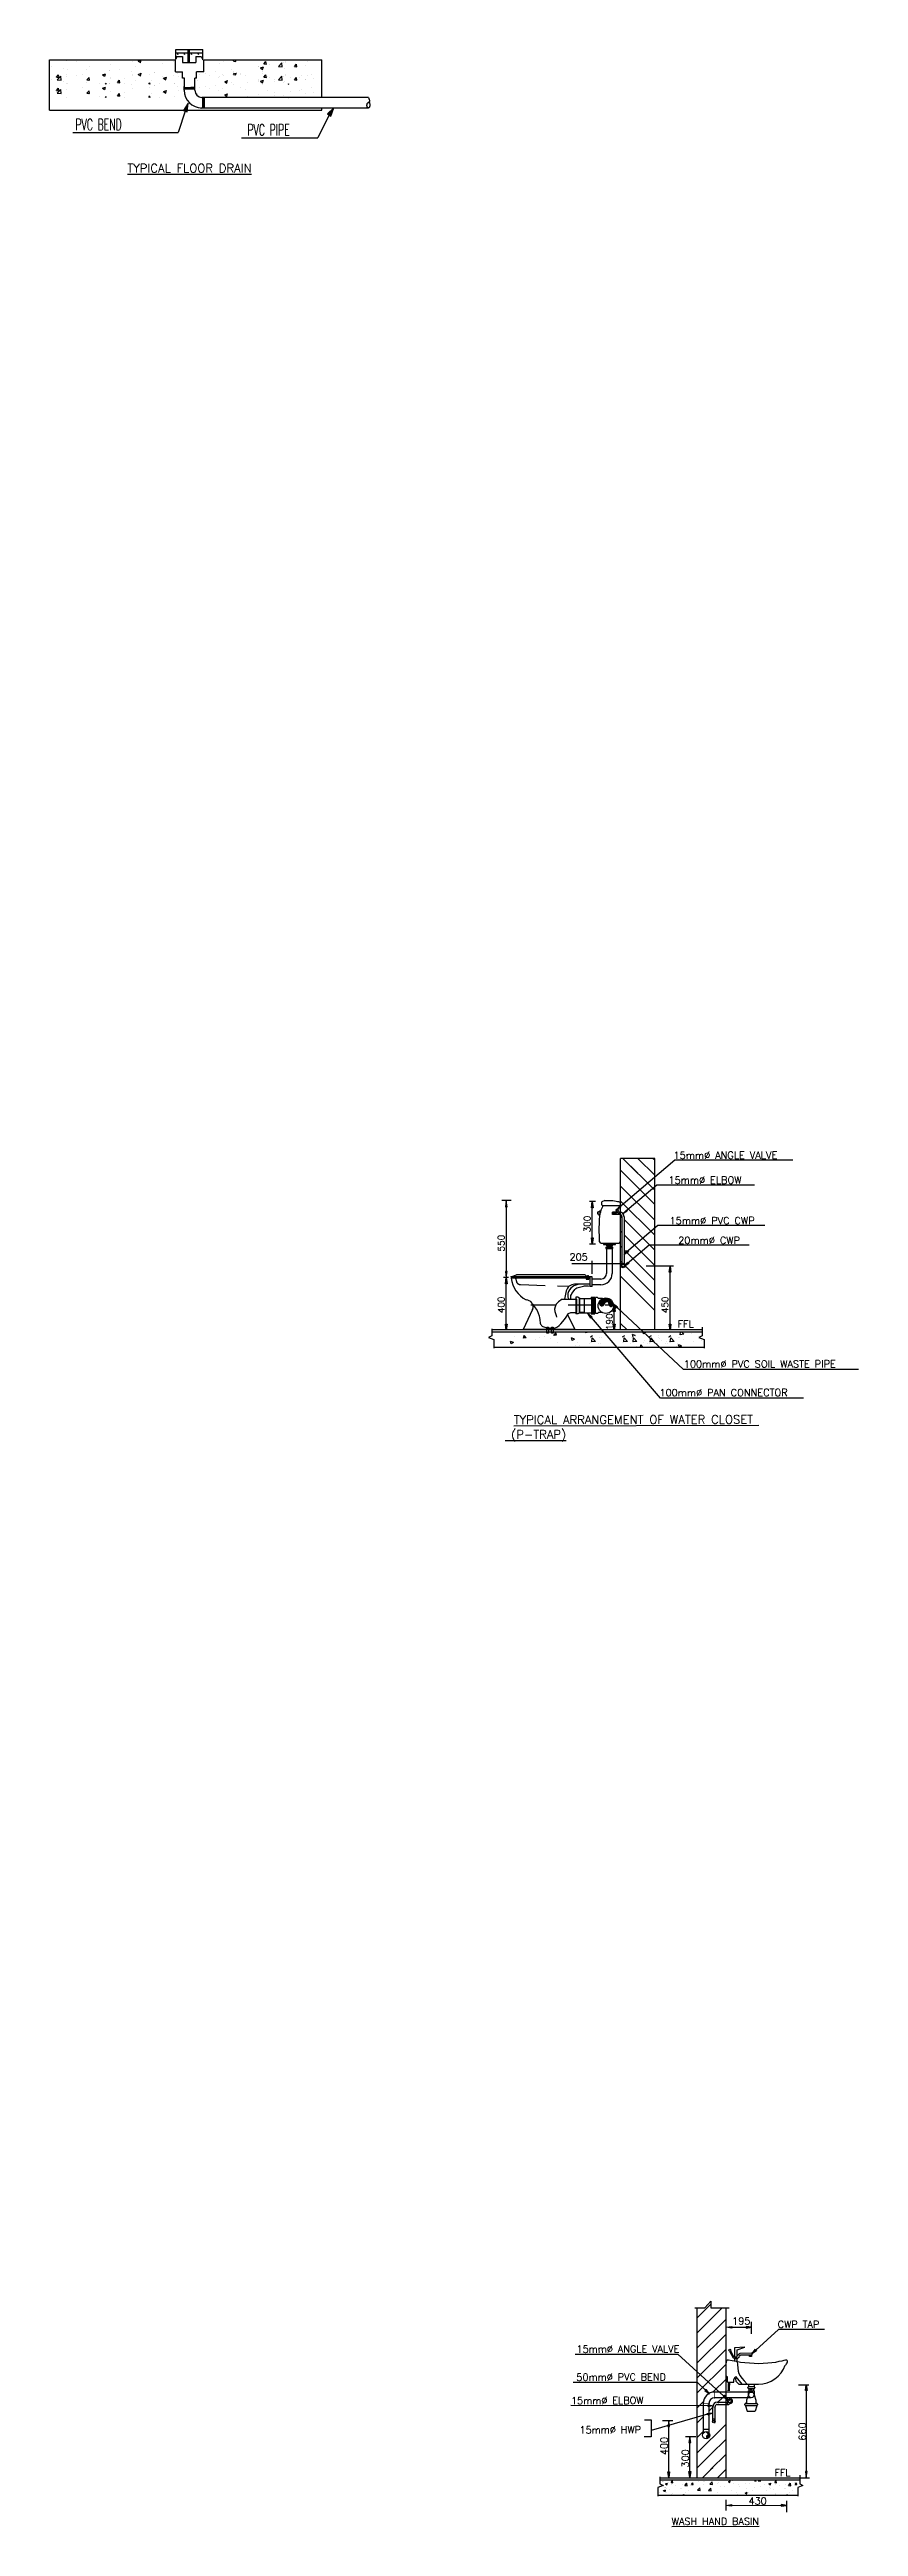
# Model space of a CAD drawing. Extents: x 3065113 to 6433189, y 628544 to 1322066.
# Drawn here: x 3158944 to 3164657, y 728904 to 746398 of the extents above; entities that cross this region are included whole.
import ezdxf

# ---------------------------------------------------------------- set-up
doc = ezdxf.new("R2010")
doc.units = 0
doc.header["$LTSCALE"] = 700
doc.header["$MEASUREMENT"] = 0
doc.linetypes.add('HIDDEN', pattern=[0.375, 0.25, -0.125])
doc.layers.get('0').update_dxf_attribs({"linetype": 'CONTINUOUS'})
for name, color, linetype in [('isometric', 1, 'CONTINUOUS'), ('LINE', 7, 'CONTINUOUS'), ('PIPE', 4, 'CONTINUOUS')]:
    doc.layers.add(name, color=color, linetype=linetype)
doc.layers.add('PLUMBING', color=5, linetype='CONTINUOUS', lineweight=30)
doc.styles.add('ROMANC', font='ROMANC', dxfattribs={"height": 0.2})
doc.styles.add('ROMANS', font='ROMANS.SHX', dxfattribs={"width": 0.75})

msp = doc.modelspace()

# ---------------------------------------------------------------- texts
at = {"layer": 'LINE', "color": 7, "style": 'ROMANS', "width": 0.6}
for s, p in [('PVC BEND', (3159127, 745828)), (' PVC PIPE', (3160309, 745791))]:
    msp.add_text(s, height=80, dxfattribs=at).set_placement(p)
at = {"layer": 'LINE', "color": 7, "style": 'ROMANC'}
msp.add_text('%%UTYPICAL FLOOR DRAIN', height=60, dxfattribs=at).set_placement((3159494, 745530))
at = {"layer": 'PIPE', "color": 7}
for s, height, rotation, style, p in [('15mm%%c ANGLE VALVE', 50.44, 0.1002, 'ROMANS', (3163351, 738563)), ('15mm%%c ELBOW', 50.44, 0.1002, 'ROMANS', (3163315, 738387)), ('300', 45.6, 90.1002, 'ROMANS', (3162764, 738044)), ('15mm%%c PVC CWP', 50.44, 0.1002, 'ROMANS', (3163323, 738101)), ('550', 45.6, 90.1002, 'ROMANS', (3162157, 737909)), ('20mm%%c CWP', 50.44, 0.1002, 'ROMANS', (3163384, 737962)), ('205', 50.4, 0.1002, 'ROMANS', (3162616, 737845)), ('400', 45.6, 90.1002, 'ROMANS', (3162157, 737473)), ('450', 45.6, 90.1002, 'ROMANS', (3163314, 737473)), ('190', 45.6, 90.1002, 'ROMANS', (3162921, 737354)), ('FFL', 50.4, 0.1002, 'ROMANS', (3163379, 737371)), ('100mm%%c PVC SOIL WASTE PIPE', 50.44, 0.1002, 'ROMANS', (3163423, 737088)), ('100mm%%c PAN CONNECTOR', 50.44, 0.1002, 'ROMANS', (3163251, 736886)), ('%%UTYPICAL ARRANGEMENT OF WATER CLOSET ', 60, 0.1002, 'ROMANC', (3162223, 736690)), ('%%U (P-TRAP)', 60, 0.1002, 'ROMANC', (3162163, 736586)), ('195', 50, 0.1002, 'ROMANS', (3163765, 730329)), ('CWP TAP', 50, 0.1002, 'ROMANS', (3164087, 730306)), ('15mm%%c ANGLE VALVE', 50, 0.1002, 'ROMANS', (3162666, 730131)), ('50mm%%c PVC BEND', 50, 0.1002, 'ROMANS', (3162665, 729933)), ('15mm%%c ELBOW', 50, 0.1002, 'ROMANS', (3162627, 729768)), ('15mm%%c HWP ', 50, 0.1002, 'ROMANS', (3162687, 729561)), ('400', 50, 90.1002, 'ROMANS', (3163310, 729407)), ('660', 50, 90.1002, 'ROMANS', (3164285, 729510)), ('300', 50, 90.1002, 'ROMANS', (3163460, 729320)), ('FFL', 50, 0.1002, 'ROMANS', (3164064, 729258)), ('430', 50, 0.1002, 'ROMANS', (3163881, 729059)), ('%%UWASH HAND BASIN', 50, 0.1002, 'ROMANC', (3163338, 728914))]:
    msp.add_text(s, height=height, rotation=rotation, dxfattribs=dict(at, style=style)).set_placement(p)

# ---------------------------------------------------------------- blocks, each defined once
blk = doc.blocks.new('*X2')
at = {"color": 0}
for p, q in [((293673, 53641), (293673, 53641)), ((293700, 53561), (293700, 53561)), ((293705, 53564), (293720, 53581)), ((293705, 53564), (293723, 53562)), ((293711, 53546), (293735, 53571)), ((293711, 53546), (293738, 53542)), ((293723, 53562), (293720, 53581)), ((293738, 53542), (293735, 53571)), ((293756, 53627), (293756, 53627)), ((293775, 53571), (293775, 53571)), ((293779, 53679), (293779, 53679)), ((293783, 53615), (293783, 53615)), ((293848, 53671), (293848, 53671)), ((293888, 53586), (293888, 53586)), ((293916, 53620), (293916, 53620)), ((293920, 53545), (293935, 53562)), ((293920, 53545), (293938, 53543)), ((293933, 53537), (293933, 53537)), ((293938, 53543), (293935, 53562)), ((293937, 53637), (293937, 53637)), ((294031, 53580), (294052, 53588)), ((294031, 53580), (294045, 53570)), ((294046, 53570), (294052, 53588)), ((294076, 53613), (294076, 53613)), ((294078, 53611), (294078, 53611)), ((294085, 53556), (294085, 53556)), ((294088, 53656), (294088, 53656)), ((294135, 53526), (294150, 53543)), ((294153, 53524), (294150, 53543)), ((294153, 53621), (294153, 53621)), ((294186, 53552), (294186, 53552)), ((294237, 53607), (294237, 53607)), ((294241, 53578), (294241, 53578)), ((294244, 53678), (294244, 53678)), ((294266, 53636), (294266, 53636)), ((294283, 53677), (294304, 53685)), ((294283, 53677), (294298, 53667)), ((294298, 53666), (294304, 53685)), ((294361, 53582), (294361, 53582)), ((294377, 53542), (294377, 53542)), ((294395, 53599), (294395, 53599)), ((294397, 53600), (294397, 53600)), ((294452, 53552), (294452, 53552)), ((294456, 53661), (294456, 53661)), ((294462, 53556), (294483, 53564)), ((294462, 53556), (294477, 53546)), ((294477, 53546), (294483, 53564)), ((294531, 53671), (294531, 53671)), ((294536, 53612), (294536, 53612)), ((294557, 53593), (294557, 53593)), ((294566, 53567), (294566, 53567)), ((294698, 53541), (294698, 53541)), ((294717, 53586), (294717, 53586)), ((294755, 53592), (294755, 53592)), ((294783, 53576), (294783, 53576)), ((294830, 53602), (294830, 53602)), ((294852, 53562), (294852, 53562)), ((294856, 53662), (294856, 53662)), ((294877, 53580), (294877, 53580)), ((294886, 53672), (294886, 53672)), ((294893, 53532), (294914, 53540)), ((294908, 53522), (294914, 53540)), ((294944, 53617), (294944, 53617)), ((294955, 53677), (294962, 53686)), ((294955, 53677), (294972, 53675)), ((294958, 53606), (294958, 53606)), ((294972, 53675), (294970, 53686)), ((294977, 53686), (294979, 53686)), ((294979, 53685), (294979, 53686)), ((295004, 53582), (295004, 53582)), ((295007, 53681), (295007, 53681)), ((295037, 53573), (295037, 53573)), ((295130, 53533), (295130, 53533)), ((295133, 53642), (295133, 53642)), ((295133, 53636), (295133, 53636)), ((295145, 53629), (295166, 53637)), ((295145, 53629), (295160, 53619)), ((295160, 53685), (295160, 53685)), ((295160, 53618), (295166, 53636)), ((295160, 53604), (295160, 53604)), ((295170, 53658), (295184, 53675)), ((295170, 53658), (295188, 53656)), ((295188, 53656), (295184, 53675)), ((295198, 53566), (295198, 53566)), ((295209, 53652), (295209, 53652)), ((295243, 53548), (295243, 53548)), ((295272, 53640), (295296, 53664)), ((295272, 53640), (295299, 53636)), ((295299, 53636), (295296, 53664)), ((295308, 53666), (295308, 53666)), ((295314, 53625), (295314, 53625)), ((295320, 53678), (295320, 53678)), ((295322, 53667), (295322, 53667)), ((295358, 53559), (295358, 53559)), ((295385, 53639), (295399, 53656)), ((295385, 53639), (295403, 53637)), ((295403, 53637), (295399, 53656)), ((295422, 53561), (295422, 53561)), ((295433, 53573), (295433, 53573)), ((295462, 53545), (295462, 53545)), ((295465, 53644), (295465, 53644)), ((295481, 53671), (295481, 53671)), ((295508, 53583), (295508, 53583)), ((295518, 53552), (295518, 53552)), ((295576, 53605), (295578, 53605)), ((295576, 53605), (295578, 53603)), ((293779, 53516), (293779, 53516)), ((294011, 53522), (294011, 53522)), ((294049, 53515), (294055, 53521)), ((294055, 53515), (294055, 53521)), ((294135, 53526), (294153, 53525)), ((294188, 53517), (294188, 53517)), ((294357, 53515), (294365, 53525)), ((294367, 53515), (294365, 53524)), ((294433, 53516), (294433, 53516)), ((294542, 53519), (294542, 53519)), ((294893, 53532), (294908, 53522)), ((295054, 53524), (295054, 53524)), ((295247, 53531), (295247, 53531)), ((295310, 53525), (295310, 53525)), ((295342, 53515), (295345, 53516)), ((295345, 53515), (295345, 53516))]:
    blk.add_line(p, q, dxfattribs=at)

# ---------------------------------------------------------------- hatches: boundary and pattern name
at = {"layer": 'LINE'}
h = msp.add_hatch(dxfattribs=at)
h.set_pattern_fill('ANSI31', color=4, scale=60, angle=90, style=0)
h.set_pattern_definition([(135, (3294314.233, 531626.3666), (-5.30330086, -5.30330086), [])])
h.paths.add_polyline_path([(3162879, 737556), (3162880, 737557), (3162882, 737557), (3162883, 737557), (3162885, 737557), (3162886, 737556), (3162887, 737555), (3162888, 737554), (3162889, 737552), (3162890, 737550), (3162891, 737547), (3162892, 737544), (3162893, 737541), (3162894, 737538), (3162895, 737535), (3162896, 737532), (3162897, 737529), (3162899, 737527), (3162900, 737525), (3162902, 737523), (3162904, 737522), (3162906, 737521), (3162908, 737521), (3162910, 737521), (3162912, 737521), (3162914, 737521), (3162916, 737522), (3162918, 737523), (3162919, 737525), (3162921, 737528), (3162922, 737533), (3162923, 737538), (3162924, 737544, 0.578489), (3162831, 737562), (3162829, 737550), (3162829, 737542), (3162830, 737535), (3162833, 737530), (3162837, 737527), (3162841, 737526), (3162845, 737525), (3162848, 737526), (3162852, 737527), (3162854, 737528), (3162856, 737530), (3162858, 737532), (3162860, 737535), (3162861, 737537), (3162862, 737540), (3162864, 737542), (3162866, 737545), (3162867, 737547), (3162869, 737549), (3162871, 737551), (3162873, 737553), (3162875, 737554), (3162877, 737555)])
at = {"layer": 'PIPE'}
h = msp.add_hatch(dxfattribs=at)
h.set_pattern_fill('ANSI31', color=4, scale=40, style=0)
h.set_pattern_definition([(45, (2957030.136, 602826.5027), (-3.53553391, 3.53553391), [])])
h.paths.add_polyline_path([(3163598, 729531), (3163600, 729532), (3163602, 729533, 0.15646), (3163607, 729548, 0.411826), (3163582, 729573), (3163584, 729570), (3163586, 729567), (3163589, 729564), (3163591, 729562), (3163594, 729560), (3163596, 729558), (3163597, 729557), (3163598, 729555), (3163598, 729554), (3163598, 729553), (3163597, 729552), (3163595, 729551), (3163594, 729550), (3163592, 729549), (3163591, 729548), (3163589, 729547), (3163588, 729546), (3163587, 729545), (3163586, 729544), (3163585, 729543), (3163585, 729542), (3163584, 729540), (3163584, 729539), (3163584, 729538), (3163584, 729537), (3163584, 729536), (3163584, 729534), (3163585, 729533), (3163585, 729532), (3163586, 729531), (3163587, 729531), (3163588, 729530), (3163589, 729530), (3163591, 729530), (3163593, 729530), (3163594, 729530), (3163596, 729530)])
h = msp.add_hatch(dxfattribs=at)
h.set_pattern_fill('ANSI31', color=4, scale=14.4, style=0)
h.set_pattern_definition([(45, (3089277.8092, 684024.6412), (-1.272792206, 1.272792206), [])])
h.paths.add_polyline_path([(3163642, 729638), (3163643, 729639), (3163644, 729639, 0.15646), (3163645, 729644, 0.411826), (3163636, 729654), (3163637, 729652), (3163638, 729651), (3163639, 729650), (3163640, 729649), (3163641, 729649), (3163641, 729648), (3163642, 729648), (3163642, 729647), (3163642, 729647), (3163642, 729646), (3163642, 729646), (3163641, 729645), (3163641, 729645), (3163640, 729645), (3163640, 729644), (3163639, 729644), (3163639, 729644), (3163638, 729643), (3163638, 729643), (3163638, 729643), (3163637, 729642), (3163637, 729642), (3163637, 729641), (3163637, 729641), (3163637, 729640), (3163637, 729640), (3163637, 729639), (3163637, 729639), (3163638, 729639), (3163638, 729638), (3163638, 729638), (3163639, 729638), (3163639, 729638), (3163640, 729638), (3163640, 729638), (3163641, 729638), (3163642, 729638)])

# ---------------------------------------------------------------- linework, layer by layer
at = {"color": 0}
for p, q in [((3163218, 738553), (3163205, 738566)), ((3162987, 738150), (3162977, 738160)), ((3162987, 738042), (3162977, 738052)), ((3162987, 737936), (3162977, 737946)), ((3162987, 737830), (3162977, 737840)), ((3162987, 737830), (3162977, 737840)), ((3162987, 737830), (3162977, 737840)), ((3162987, 737830), (3162977, 737840)), ((3162987, 737830), (3162977, 737840)), ((3162987, 737830), (3162977, 737840)), ((3162987, 737830), (3162977, 737840)), ((3162987, 737830), (3162977, 737840)), ((3162226, 737306), (3162226, 737306)), ((3162800, 737277), (3162800, 737277)), ((3162801, 737272), (3162801, 737272)), ((3162817, 737340), (3162817, 737340)), ((3162823, 737256), (3162823, 737256)), ((3162824, 737337), (3162824, 737337)), ((3162831, 737302), (3162831, 737302)), ((3162835, 737256), (3162835, 737256)), ((3162842, 737302), (3162842, 737302)), ((3163025, 737277), (3163025, 737277)), ((3163026, 737272), (3163026, 737272)), ((3163048, 737256), (3163048, 737256)), ((3163056, 737302), (3163056, 737302)), ((3163519, 729742), (3163562, 729786)), ((3163601, 729719), (3163628, 729746)), ((3163613, 729731), (3163628, 729746)), ((3163613, 729731), (3163628, 729746)), ((3163613, 729731), (3163628, 729746)), ((3163613, 729731), (3163628, 729746)), ((3163613, 729731), (3163628, 729746)), ((3163613, 729731), (3163628, 729746)), ((3163613, 729731), (3163628, 729746)), ((3163664, 729782), (3163696, 729813)), ((3163664, 729782), (3163696, 729813)), ((3163664, 729782), (3163696, 729813)), ((3163664, 729782), (3163696, 729813)), ((3163664, 729782), (3163696, 729813)), ((3163664, 729782), (3163696, 729813)), ((3163664, 729782), (3163696, 729813)), ((3163664, 729782), (3163696, 729813)), ((3163519, 729531), (3163561, 729574)), ((3163777, 729209), (3163777, 729209)), ((3163808, 729203), (3163808, 729203))]:
    msp.add_line(p, q, dxfattribs=at)
at = {"layer": 'isometric', "color": 5}
for p, q in [((3163855, 730171), (3163781, 730166)), ((3163781, 730166), (3163781, 730102)), ((3163781, 730102), (3163793, 730102)), ((3163781, 730087), (3163781, 730070)), ((3163793, 730087), (3163781, 730087)), ((3163789, 730090), (3163789, 730097)), ((3163793, 730102), (3163793, 730087)), ((3163801, 730151), (3163855, 730171)), ((3163801, 730105), (3163801, 730151)), ((3163801, 730090), (3163814, 730102)), ((3163801, 730067), (3163801, 730090)), ((3163814, 730102), (3163816, 730106)), ((3163816, 730106), (3163824, 730116)), ((3163819, 730109), (3163821, 730112)), ((3163824, 730116), (3163903, 730116)), ((3163888, 730105), (3163888, 730116)), ((3163901, 730105), (3163888, 730105)), ((3163890, 730105), (3163891, 730116)), ((3163893, 730105), (3163893, 730116)), ((3163895, 730105), (3163896, 730116)), ((3163897, 730105), (3163898, 730116)), ((3163900, 730105), (3163900, 730116)), ((3163901, 730129), (3163903, 730116)), ((3163902, 730116), (3163901, 730105))]:
    msp.add_line(p, q, dxfattribs=at)
for points in [[(3163746, 730141), (3163772, 730096), (3163789, 730090)], [(3163789, 730097), (3163778, 730102), (3163754, 730146)], [(3163801, 730105), (3163801, 730107), (3163804, 730111), (3163806, 730114), (3163808, 730117), (3163811, 730120), (3163814, 730123), (3163817, 730126), (3163821, 730128), (3163901, 730129)]]:
    msp.add_lwpolyline(points, dxfattribs=at)
msp.add_circle((3163748, 730149), 7.28, dxfattribs=at)
at = {"layer": 'LINE', "color": 8}
for p, q in [((3158944, 745970), (3158944, 746325)), ((3158944, 746325), (3159833, 746325)), ((3160033, 746325), (3160866, 746325)), ((3160866, 746060), (3160866, 746325)), ((3158944, 745970), (3160866, 745970)), ((3160866, 745970), (3160866, 745985)), ((3163218, 738566), (3162977, 738566)), ((3162977, 737355), (3162977, 738566)), ((3163218, 738240), (3162977, 738482)), ((3163099, 738461), (3162993, 738566)), ((3163099, 738461), (3162993, 738566)), ((3163099, 738461), (3162993, 738566)), ((3163218, 738341), (3162993, 738566)), ((3163218, 738447), (3163099, 738566)), ((3163218, 737355), (3163218, 738566)), ((3163218, 738129), (3162977, 738370)), ((3163218, 738129), (3162977, 738370)), ((3163218, 738129), (3162977, 738370)), ((3163218, 738129), (3162977, 738370)), ((3163218, 738129), (3162977, 738370)), ((3163218, 738129), (3162977, 738370)), ((3163218, 738129), (3162977, 738370)), ((3163218, 738129), (3162977, 738370)), ((3163218, 738023), (3162977, 738264)), ((3163218, 738023), (3162977, 738264)), ((3163218, 738023), (3162977, 738264)), ((3163218, 738023), (3162977, 738264)), ((3163218, 738023), (3162977, 738264)), ((3163218, 738023), (3162977, 738264)), ((3163218, 738023), (3162977, 738264)), ((3163218, 738023), (3162977, 738264)), ((3163218, 737919), (3163003, 738134)), ((3163218, 737811), (3163003, 738026)), ((3163218, 737705), (3163003, 737920)), ((3163218, 737492), (3162977, 737734)), ((3163218, 737492), (3162977, 737734)), ((3163218, 737492), (3162977, 737734)), ((3163218, 737492), (3162977, 737734)), ((3163218, 737492), (3162977, 737734)), ((3163218, 737492), (3162977, 737734)), ((3163218, 737492), (3162977, 737734)), ((3163218, 737492), (3162977, 737734)), ((3163218, 737599), (3163003, 737814)), ((3163218, 737599), (3163003, 737814)), ((3163218, 737599), (3163003, 737814)), ((3163218, 737599), (3163003, 737814)), ((3163218, 737599), (3163003, 737814)), ((3163218, 737599), (3163003, 737814)), ((3163218, 737599), (3163003, 737814)), ((3163218, 737599), (3163003, 737814)), ((3163023, 737355), (3162977, 737401)), ((3162067, 737312), (3162044, 737301)), ((3162044, 737301), (3162081, 737287)), ((3162067, 737362), (3162067, 737312)), ((3162774, 737355), (3162067, 737355)), ((3162774, 737340), (3162067, 737340)), ((3162081, 737287), (3162081, 737225)), ((3162774, 737231), (3162081, 737231)), ((3162220, 737266), (3162199, 737274)), ((3162205, 737256), (3162199, 737274)), ((3162220, 737266), (3162205, 737256)), ((3162291, 737296), (3162295, 737315)), ((3162309, 737298), (3162291, 737297)), ((3162293, 737318), (3162293, 737318)), ((3162309, 737298), (3162295, 737316)), ((3162377, 737286), (3162377, 737286)), ((3162407, 737303), (3162407, 737303)), ((3162439, 737310), (3162439, 737310)), ((3162457, 737332), (3162457, 737375)), ((3162468, 737332), (3162457, 737332)), ((3162468, 737375), (3162468, 737332)), ((3162482, 737293), (3162482, 737293)), ((3162489, 737332), (3162489, 737375)), ((3162500, 737332), (3162489, 737332)), ((3162500, 737375), (3162500, 737332)), ((3162501, 737236), (3162501, 737236)), ((3162506, 737315), (3162519, 737334)), ((3162524, 737317), (3162506, 737316)), ((3162524, 737317), (3162519, 737334)), ((3162531, 737265), (3162531, 737265)), ((3162614, 737280), (3162614, 737280)), ((3162651, 737290), (3162630, 737298)), ((3162636, 737280), (3162630, 737298)), ((3162651, 737290), (3162636, 737280)), ((3162661, 737243), (3162661, 737243)), ((3162671, 737268), (3162671, 737268)), ((3162687, 737243), (3162687, 737243)), ((3162731, 737334), (3162732, 737340)), ((3162740, 737336), (3162731, 737334)), ((3162740, 737336), (3162736, 737340)), ((3162756, 737256), (3162756, 737256)), ((3162779, 737314), (3162764, 737304)), ((3162764, 737302), (3162764, 737302)), ((3162766, 737264), (3162766, 737264)), ((3163557, 737355), (3162774, 737355)), ((3163557, 737340), (3162774, 737340)), ((3162774, 737270), (3162777, 737298)), ((3162801, 737274), (3162774, 737270)), ((3163570, 737231), (3162774, 737231)), ((3162801, 737274), (3162777, 737299)), ((3163004, 737314), (3162989, 737304)), ((3162992, 737264), (3162992, 737264)), ((3162999, 737270), (3163002, 737298)), ((3163026, 737274), (3162999, 737270)), ((3163026, 737274), (3163002, 737299)), ((3163058, 737264), (3163058, 737264)), ((3163082, 737314), (3163061, 737322)), ((3163067, 737304), (3163061, 737322)), ((3163065, 737270), (3163069, 737298)), ((3163092, 737274), (3163066, 737270)), ((3163092, 737274), (3163069, 737299)), ((3163078, 737324), (3163078, 737324)), ((3163084, 737322), (3163084, 737322)), ((3163088, 737339), (3163088, 737339)), ((3163092, 737277), (3163092, 737277)), ((3163092, 737272), (3163092, 737272)), ((3163092, 737240), (3163092, 737240)), ((3163117, 737231), (3163119, 737249)), ((3163136, 737231), (3163119, 737249)), ((3163140, 737328), (3163136, 737340)), ((3163155, 737338), (3163140, 737328)), ((3163142, 737330), (3163142, 737330)), ((3163142, 737263), (3163142, 737263)), ((3163145, 737280), (3163145, 737280)), ((3163155, 737338), (3163151, 737340)), ((3163159, 737312), (3163159, 737312)), ((3163170, 737256), (3163170, 737256)), ((3163192, 737314), (3163177, 737304)), ((3163177, 737302), (3163177, 737302)), ((3163179, 737262), (3163179, 737262)), ((3163180, 737264), (3163180, 737264)), ((3163187, 737270), (3163190, 737298)), ((3163214, 737274), (3163187, 737270)), ((3163214, 737274), (3163191, 737299)), ((3163214, 737277), (3163214, 737277)), ((3163214, 737272), (3163214, 737272)), ((3163237, 737256), (3163237, 737256)), ((3163244, 737317), (3163244, 737317)), ((3163244, 737302), (3163244, 737302)), ((3163245, 737234), (3163245, 737234)), ((3163253, 737294), (3163253, 737294)), ((3163264, 737283), (3163264, 737283)), ((3163296, 737261), (3163296, 737261)), ((3163302, 737270), (3163302, 737270)), ((3163311, 737256), (3163311, 737256)), ((3163317, 737300), (3163317, 737300)), ((3163333, 737314), (3163318, 737304)), ((3163318, 737302), (3163318, 737302)), ((3163321, 737264), (3163321, 737264)), ((3163328, 737270), (3163332, 737298)), ((3163355, 737274), (3163328, 737270)), ((3163355, 737274), (3163332, 737299)), ((3163349, 737287), (3163349, 737287)), ((3163355, 737277), (3163355, 737277)), ((3163355, 737272), (3163355, 737272)), ((3163369, 737237), (3163369, 737237)), ((3163378, 737256), (3163378, 737256)), ((3163385, 737302), (3163385, 737302)), ((3163407, 737242), (3163386, 737250)), ((3163392, 737231), (3163386, 737249)), ((3163407, 737242), (3163392, 737231)), ((3163396, 737298), (3163396, 737298)), ((3163397, 737319), (3163400, 737340)), ((3163424, 737324), (3163398, 737320)), ((3163424, 737324), (3163409, 737340)), ((3163424, 737290), (3163424, 737290)), ((3163479, 737331), (3163479, 737331)), ((3163492, 737270), (3163492, 737270)), ((3163553, 737312), (3163530, 737301)), ((3163530, 737301), (3163567, 737287)), ((3163550, 737277), (3163550, 737277)), ((3163553, 737374), (3163553, 737312)), ((3163567, 737287), (3163567, 737225)), ((3163501, 730449), (3163572, 730449)), ((3163519, 730378), (3163614, 730474)), ((3163519, 730378), (3163614, 730474)), ((3163519, 730378), (3163614, 730474)), ((3163519, 730378), (3163614, 730474)), ((3163519, 730378), (3163614, 730474)), ((3163519, 730378), (3163614, 730474)), ((3163519, 730378), (3163614, 730474)), ((3163519, 730378), (3163614, 730474)), ((3163519, 730272), (3163695, 730449)), ((3163519, 730272), (3163695, 730449)), ((3163519, 730272), (3163695, 730449)), ((3163519, 730272), (3163695, 730449)), ((3163519, 730272), (3163695, 730449)), ((3163519, 730272), (3163695, 730449)), ((3163519, 730272), (3163695, 730449)), ((3163519, 730272), (3163695, 730449)), ((3163519, 729248), (3163519, 730449)), ((3163572, 730449), (3163614, 730494)), ((3163614, 730494), (3163614, 730449)), ((3163614, 730449), (3163743, 730449)), ((3163722, 729248), (3163722, 730449)), ((3163519, 730166), (3163722, 730369)), ((3163519, 730166), (3163722, 730369)), ((3163519, 730166), (3163722, 730369)), ((3163519, 730166), (3163722, 730369)), ((3163519, 730166), (3163722, 730369)), ((3163519, 730166), (3163722, 730369)), ((3163519, 730166), (3163722, 730369)), ((3163519, 730166), (3163722, 730369)), ((3163519, 730060), (3163722, 730263)), ((3163519, 730060), (3163722, 730263)), ((3163519, 730060), (3163722, 730263)), ((3163519, 730060), (3163722, 730263)), ((3163519, 730060), (3163722, 730263)), ((3163519, 730060), (3163722, 730263)), ((3163519, 730060), (3163722, 730263)), ((3163519, 730060), (3163722, 730263)), ((3163519, 729954), (3163722, 730157)), ((3163519, 729954), (3163722, 730157)), ((3163519, 729954), (3163722, 730157)), ((3163519, 729954), (3163722, 730157)), ((3163519, 729954), (3163722, 730157)), ((3163519, 729954), (3163722, 730157)), ((3163519, 729954), (3163722, 730157)), ((3163519, 729954), (3163722, 730157)), ((3163519, 729848), (3163722, 730051)), ((3163519, 729848), (3163722, 730051)), ((3163519, 729848), (3163722, 730051)), ((3163519, 729848), (3163722, 730051)), ((3163519, 729848), (3163722, 730051)), ((3163519, 729848), (3163722, 730051)), ((3163519, 729848), (3163722, 730051)), ((3163519, 729848), (3163722, 730051)), ((3163629, 729852), (3163722, 729945)), ((3163629, 729852), (3163722, 729945)), ((3163629, 729852), (3163722, 729945)), ((3163629, 729852), (3163722, 729945)), ((3163629, 729852), (3163722, 729945)), ((3163629, 729852), (3163722, 729945)), ((3163629, 729852), (3163722, 729945)), ((3163629, 729852), (3163722, 729945)), ((3163519, 729636), (3163561, 729679)), ((3163519, 729424), (3163722, 729627)), ((3163613, 729412), (3163722, 729521)), ((3163519, 729318), (3163628, 729428)), ((3163613, 729412), (3163628, 729428)), ((3163613, 729412), (3163628, 729428)), ((3163613, 729412), (3163628, 729428)), ((3163613, 729412), (3163628, 729428)), ((3163613, 729412), (3163628, 729428)), ((3163613, 729412), (3163628, 729428)), ((3163613, 729306), (3163722, 729415)), ((3163277, 729194), (3163240, 729180)), ((3163240, 729180), (3163240, 729118)), ((3163254, 729254), (3163254, 729205)), ((3163254, 729248), (3164311, 729248)), ((3163254, 729233), (3164242, 729233)), ((3163254, 729205), (3163277, 729194)), ((3163254, 729205), (3163254, 729205)), ((3163269, 729185), (3163269, 729185)), ((3163270, 729220), (3163270, 729220)), ((3163272, 729197), (3163272, 729197)), ((3163275, 729218), (3163275, 729218)), ((3163276, 729157), (3163276, 729157)), ((3163279, 729220), (3163279, 729220)), ((3163279, 729161), (3163279, 729161)), ((3163281, 729156), (3163295, 729162)), ((3163283, 729192), (3163283, 729192)), ((3163284, 729177), (3163284, 729177)), ((3163291, 729149), (3163295, 729161)), ((3163293, 729200), (3163293, 729200)), ((3163294, 729205), (3163308, 729210)), ((3163294, 729205), (3163304, 729198)), ((3163295, 729181), (3163295, 729181)), ((3163296, 729178), (3163296, 729178)), ((3163302, 729174), (3163302, 729174)), ((3163304, 729198), (3163308, 729210)), ((3163305, 729210), (3163305, 729210)), ((3163314, 729214), (3163314, 729214)), ((3163326, 729164), (3163326, 729164)), ((3163335, 729214), (3163344, 729225)), ((3163335, 729214), (3163347, 729213)), ((3163339, 729200), (3163339, 729200)), ((3163347, 729212), (3163344, 729225)), ((3163366, 729196), (3163366, 729196)), ((3163402, 729174), (3163402, 729174)), ((3163408, 729169), (3163408, 729169)), ((3163412, 729201), (3163412, 729201)), ((3163431, 729194), (3163446, 729210)), ((3163431, 729194), (3163448, 729191)), ((3163442, 729214), (3163442, 729214)), ((3163448, 729191), (3163446, 729210)), ((3163473, 729191), (3163473, 729191)), ((3163478, 729201), (3163488, 729213)), ((3163478, 729201), (3163490, 729200)), ((3163490, 729200), (3163488, 729212)), ((3163520, 729161), (3163536, 729177)), ((3163520, 729161), (3163538, 729158)), ((3163528, 729221), (3163528, 729221)), ((3163538, 729157), (3163536, 729176)), ((3163555, 729248), (3163628, 729321)), ((3163560, 729197), (3163560, 729197)), ((3163563, 729218), (3163563, 729218)), ((3163568, 729220), (3163568, 729220)), ((3163599, 729159), (3163615, 729175)), ((3163599, 729159), (3163617, 729156)), ((3163608, 729203), (3163624, 729219)), ((3163608, 729203), (3163626, 729200)), ((3163613, 729306), (3163628, 729321)), ((3163613, 729306), (3163628, 729321)), ((3163613, 729306), (3163628, 729321)), ((3163613, 729306), (3163628, 729321)), ((3163613, 729306), (3163628, 729321)), ((3163613, 729306), (3163628, 729321)), ((3163617, 729156), (3163615, 729175)), ((3163626, 729200), (3163624, 729219)), ((3163661, 729248), (3163722, 729309)), ((3163661, 729248), (3163722, 729309)), ((3163661, 729248), (3163722, 729309)), ((3163661, 729248), (3163722, 729309)), ((3163661, 729248), (3163722, 729309)), ((3163661, 729248), (3163722, 729309)), ((3163661, 729248), (3163722, 729309)), ((3163661, 729248), (3163722, 729309)), ((3163661, 729210), (3163661, 729210)), ((3163670, 729214), (3163670, 729214)), ((3163682, 729187), (3163682, 729187)), ((3163712, 729187), (3163712, 729187)), ((3163738, 729221), (3163752, 729226)), ((3163738, 729221), (3163748, 729214)), ((3163748, 729214), (3163752, 729226)), ((3163763, 729158), (3163763, 729158)), ((3163765, 729225), (3163765, 729225)), ((3163858, 729210), (3163858, 729210)), ((3163865, 729172), (3163865, 729172)), ((3163884, 729205), (3163884, 729205)), ((3163909, 729161), (3163909, 729161)), ((3163922, 729226), (3163928, 729233)), ((3163922, 729226), (3163934, 729225)), ((3163926, 729178), (3163926, 729178)), ((3163934, 729225), (3163933, 729233)), ((3163934, 729220), (3163934, 729220)), ((3163948, 729227), (3163954, 729233)), ((3163948, 729227), (3163966, 729224)), ((3163966, 729224), (3163965, 729233)), ((3163966, 729185), (3163966, 729185)), ((3163991, 729200), (3163991, 729200)), ((3164007, 729157), (3164007, 729157)), ((3164025, 729205), (3164039, 729210)), ((3164025, 729205), (3164035, 729198)), ((3164026, 729181), (3164026, 729181)), ((3164033, 729174), (3164033, 729174)), ((3164035, 729198), (3164039, 729210)), ((3164058, 729164), (3164058, 729164)), ((3164066, 729214), (3164075, 729225)), ((3164066, 729214), (3164078, 729213)), ((3164070, 729200), (3164070, 729200)), ((3164078, 729212), (3164075, 729225)), ((3164097, 729196), (3164097, 729196)), ((3164133, 729174), (3164133, 729174)), ((3164139, 729169), (3164139, 729169)), ((3164143, 729201), (3164143, 729201)), ((3164162, 729194), (3164177, 729210)), ((3164162, 729194), (3164179, 729191)), ((3164173, 729214), (3164173, 729214)), ((3164180, 729191), (3164177, 729210)), ((3164202, 729217), (3164202, 729217)), ((3164204, 729191), (3164204, 729191)), ((3164209, 729201), (3164219, 729213)), ((3164209, 729201), (3164221, 729200)), ((3164221, 729200), (3164219, 729212)), ((3164223, 729230), (3164223, 729230)), ((3164265, 729194), (3164228, 729180)), ((3164228, 729180), (3164228, 729118)), ((3164242, 729267), (3164242, 729205)), ((3164242, 729205), (3164265, 729194)), ((3164260, 729191), (3164260, 729191)), ((3163240, 729124), (3164228, 729124)), ((3163251, 729141), (3163251, 729141)), ((3163281, 729156), (3163291, 729150)), ((3163303, 729143), (3163303, 729143)), ((3163337, 729133), (3163337, 729133)), ((3163343, 729137), (3163343, 729137)), ((3163413, 729124), (3163427, 729130)), ((3163413, 729124), (3163414, 729124)), ((3163426, 729124), (3163427, 729129)), ((3163439, 729147), (3163439, 729147)), ((3163459, 729157), (3163459, 729157)), ((3163659, 729143), (3163659, 729143)), ((3163755, 729124), (3163755, 729124)), ((3163857, 729140), (3163871, 729146)), ((3163857, 729140), (3163867, 729134)), ((3163867, 729133), (3163871, 729145)), ((3163881, 729141), (3163881, 729141)), ((3164068, 729133), (3164068, 729133)), ((3164074, 729137), (3164074, 729137)), ((3164145, 729124), (3164159, 729130)), ((3164145, 729124), (3164145, 729124)), ((3164157, 729124), (3164159, 729129)), ((3164170, 729147), (3164170, 729147)), ((3164191, 729157), (3164191, 729157)), ((3164228, 729151), (3164228, 729151))]:
    msp.add_line(p, q, dxfattribs=at)
at = {"layer": 'LINE', "color": 4}
for p, q in [((3159833, 746240), (3159833, 746325)), ((3160033, 746240), (3160033, 746325)), ((3159833, 746240), (3159883, 746240)), ((3159883, 746195), (3159883, 746240)), ((3159896, 746195), (3159883, 746195)), ((3159895, 746110), (3159895, 746138)), ((3159896, 746130), (3159896, 746195)), ((3159970, 746110), (3159970, 746134)), ((3159983, 746195), (3159971, 746195)), ((3159971, 746130), (3159971, 746195)), ((3160033, 746240), (3159983, 746240)), ((3159983, 746195), (3159983, 746240)), ((3161196, 745985), (3160009, 745985)), ((3161196, 746060), (3160020, 746060)), ((3162661, 737585), (3162661, 737468)), ((3162674, 737585), (3162661, 737585)), ((3162690, 737577), (3162674, 737585)), ((3162687, 737474), (3162687, 737579)), ((3162690, 737475), (3162690, 737577)), ((3162690, 737577), (3162786, 737577)), ((3162799, 737577), (3162762, 737577)), ((3162774, 737463), (3162774, 737589)), ((3162784, 737463), (3162784, 737589)), ((3162792, 737463), (3162792, 737589)), ((3162813, 737583), (3162799, 737583)), ((3162799, 737470), (3162799, 737583)), ((3162822, 737576), (3162813, 737583)), ((3162849, 737576), (3162822, 737576)), ((3162674, 737468), (3162661, 737468)), ((3162690, 737475), (3162674, 737468)), ((3162690, 737475), (3162774, 737475)), ((3162799, 737475), (3162774, 737475)), ((3162813, 737470), (3162799, 737470)), ((3162822, 737477), (3162813, 737470)), ((3162849, 737477), (3162822, 737477))]:
    msp.add_line(p, q, dxfattribs=at)
at = {"layer": 'LINE'}
for p, q in [((3159837, 746398), (3160026, 746398)), ((3159837, 746331), (3159837, 746398)), ((3159837, 746375), (3160026, 746375)), ((3159844, 746348), (3159837, 746331)), ((3159844, 746348), (3159883, 746348)), ((3159846, 746375), (3159851, 746363)), ((3159851, 746363), (3159852, 746375)), ((3159883, 746348), (3159883, 746307)), ((3159883, 746307), (3159977, 746307)), ((3159892, 746375), (3159897, 746363)), ((3159897, 746363), (3159898, 746375)), ((3159923, 746307), (3159923, 746398)), ((3159933, 746307), (3159933, 746398)), ((3159941, 746375), (3159946, 746363)), ((3159946, 746363), (3159947, 746375)), ((3159977, 746348), (3160016, 746348)), ((3159977, 746348), (3159977, 746307)), ((3159990, 746375), (3159995, 746363)), ((3159995, 746363), (3159996, 746375)), ((3160016, 746348), (3160026, 746326)), ((3160026, 746326), (3160026, 746398))]:
    msp.add_line(p, q, dxfattribs=at)
at = {"layer": 'LINE', "color": 7}
for p, q in [((3159904, 745969), (3159853, 745813)), ((3159109, 745813), (3159853, 745813)), ((3160916, 745932), (3160839, 745774)), ((3160299, 745774), (3160839, 745774))]:
    msp.add_line(p, q, dxfattribs=at)
at = {"layer": 'LINE', "color": 3}
for p, q in [((3162865, 738270), (3162844, 738260)), ((3162865, 738270), (3162900, 738269)), ((3162814, 738187), (3162814, 738175)), ((3162837, 738187), (3162814, 738187)), ((3162814, 738175), (3162832, 738175)), ((3162826, 738079), (3162827, 738103)), ((3162826, 738055), (3162826, 738079)), ((3162827, 738103), (3162828, 738136)), ((3162828, 738136), (3162830, 738157)), ((3162838, 737967), (3162958, 737967)), ((3162857, 737967), (3162857, 737957)), ((3162857, 737957), (3162940, 737957)), ((3162873, 737940), (3162873, 737930)), ((3162873, 737940), (3162923, 737940)), ((3162873, 737930), (3162923, 737930)), ((3162877, 737957), (3162877, 737948)), ((3162877, 737948), (3162920, 737948)), ((3162878, 737930), (3162878, 737754)), ((3162918, 737930), (3162918, 737754)), ((3162920, 737948), (3162920, 737957)), ((3162923, 737930), (3162923, 737940)), ((3162940, 737957), (3162940, 737967)), ((3162762, 737662), (3162762, 737729)), ((3162777, 737729), (3162762, 737729)), ((3162777, 737662), (3162777, 737729)), ((3162593, 737630), (3162580, 737573)), ((3162668, 737479), (3162668, 737573)), ((3162777, 737662), (3162762, 737662)), ((3162838, 737714), (3162777, 737714)), ((3162838, 737674), (3162777, 737674))]:
    msp.add_line(p, q, dxfattribs=at)
at = {"layer": 'LINE', "color": 7}
for points in [[(3159892, 746124, 20, 20, 0), (3159974, 746125, 20, 20, 0)], [(3160032, 745980, 20, 20, 0), (3160031, 746066, 20, 20, 0)]]:
    msp.add_lwpolyline(points, format="xyseb", dxfattribs=at)
for points in [[(3159916, 745957), (3159923, 746020), (3159889, 745967)], [(3160931, 745928), (3160951, 745987), (3160906, 745943)]]:
    msp.add_lwpolyline(points, close=True, dxfattribs=at)
at = {"layer": 'LINE', "color": 4}
for points in [[(3161196, 746060), (3161199, 746053), (3161202, 746046), (3161203, 746041), (3161204, 746037), (3161204, 746034), (3161203, 746032), (3161202, 746030), (3161201, 746028), (3161200, 746027), (3161198, 746026), (3161197, 746025), (3161196, 746024), (3161195, 746023), (3161193, 746022), (3161192, 746021), (3161191, 746020), (3161190, 746019), (3161189, 746018), (3161188, 746017), (3161187, 746016), (3161186, 746015), (3161185, 746014), (3161185, 746012), (3161184, 746011), (3161184, 746010), (3161184, 746008), (3161183, 746007), (3161183, 746006), (3161183, 746004), (3161183, 746003), (3161183, 746002), (3161184, 746000), (3161184, 745999), (3161184, 745998), (3161184, 745997), (3161185, 745996), (3161185, 745995), (3161186, 745994), (3161186, 745993), (3161187, 745992), (3161188, 745991), (3161189, 745990), (3161190, 745990), (3161191, 745989), (3161192, 745988), (3161194, 745988), (3161195, 745988), (3161196, 745988), (3161197, 745988), (3161199, 745988), (3161200, 745989), (3161201, 745989), (3161203, 745991), (3161204, 745992), (3161205, 745994), (3161206, 745996), (3161207, 745998), (3161208, 746001), (3161208, 746004), (3161208, 746008), (3161208, 746012), (3161207, 746016), (3161205, 746021), (3161203, 746027)], [(3162831, 737562), (3162829, 737550), (3162829, 737542), (3162830, 737535), (3162833, 737530), (3162837, 737527), (3162841, 737526), (3162845, 737525), (3162848, 737526), (3162852, 737527), (3162854, 737528), (3162856, 737530), (3162858, 737532), (3162860, 737535), (3162861, 737537), (3162862, 737540), (3162864, 737542), (3162866, 737545), (3162867, 737547), (3162869, 737549), (3162871, 737551), (3162873, 737553), (3162875, 737554), (3162877, 737555), (3162879, 737556), (3162880, 737557), (3162882, 737557), (3162883, 737557), (3162885, 737557), (3162886, 737556), (3162887, 737555), (3162888, 737554), (3162889, 737552), (3162890, 737550), (3162891, 737547), (3162892, 737544), (3162893, 737541), (3162894, 737538), (3162895, 737535), (3162896, 737532), (3162897, 737529), (3162899, 737527), (3162900, 737525), (3162902, 737523), (3162904, 737522), (3162906, 737521), (3162908, 737521), (3162910, 737521), (3162912, 737521), (3162914, 737521), (3162916, 737522), (3162918, 737523), (3162919, 737525), (3162921, 737528), (3162922, 737533), (3162923, 737538), (3162924, 737544)]]:
    msp.add_lwpolyline(points, dxfattribs=at)
at = {"layer": 'LINE', "color": 3}
msp.add_lwpolyline([(3162605, 737612), (3162604, 737606), (3162604, 737601), (3162604, 737596), (3162604, 737591), (3162605, 737586), (3162607, 737581), (3162608, 737577), (3162611, 737572)], dxfattribs=at)
msp.add_lwpolyline([(3162625, 737573), (3162625, 737582, -0.153439), (3162633, 737611), (3162648, 737634, -0.179614), (3162677, 737654), (3162715, 737665, -0.075282), (3162730, 737667), (3162748, 737666), (3162762, 737665)], format="xyb", dxfattribs=at)
at = {"layer": 'LINE', "color": 4}
msp.add_circle((3162873, 737526), 54.7, dxfattribs=at)
for radius in [125, 50]:
    msp.add_arc((3160020, 746110), radius, 180, 270, dxfattribs=at)
at = {"layer": 'LINE', "color": 3}
for centre, radius, start, end in [((3162838, 738179), 17.4, 191.9536, 243.6277), ((3162838, 738179), 17.4, 86.452, 149.5393), ((3162838, 737754), 40, 270, 0), ((3162838, 737754), 80, 270, 0), ((3162692, 737587), 90.4, 92.1823, 163.972)]:
    msp.add_arc(centre, radius, start, end, dxfattribs=at)
at = {"layer": 'LINE', "color": 7}
for points in [[(3159923, 746020), (3159916, 745957), (3159889, 745967)], [(3160951, 745987), (3160931, 745928), (3160906, 745943)]]:
    msp.add_solid(points, dxfattribs=at)
at = {"layer": 'PIPE', "color": 7}
for p, q in [((3163360, 738554), (3162949, 738203)), ((3164194, 738554), (3163360, 738554)), ((3162205, 738270), (3162139, 738270)), ((3162800, 738261), (3162757, 738261)), ((3162777, 737980), (3162777, 738261)), ((3163233, 738378), (3162994, 738174)), ((3163923, 738378), (3163233, 738378)), ((3162170, 738248), (3162170, 737724)), ((3163241, 738092), (3163002, 737889)), ((3163996, 738092), (3163241, 738092)), ((3162800, 737961), (3162757, 737961)), ((3163178, 737953), (3163006, 737807)), ((3163886, 737954), (3163178, 737953)), ((3162203, 737729), (3162241, 737745)), ((3162724, 737745), (3162241, 737745)), ((3162733, 737736), (3162733, 737713)), ((3162740, 737732), (3162754, 737732)), ((3162741, 737713), (3162741, 737732)), ((3162753, 737713), (3162753, 737732)), ((3163350, 737806), (3163157, 737806)), ((3163327, 737371), (3163327, 737806)), ((3162186, 737724), (3162150, 737724)), ((3162170, 737371), (3162170, 737724)), ((3162762, 737729), (3162203, 737729)), ((3162733, 737713), (3162753, 737713)), ((3163258, 736872), (3162744, 737475)), ((3163422, 737076), (3162919, 737543)), ((3162931, 737371), (3162931, 737529)), ((3164657, 737076), (3163422, 737076)), ((3164268, 736872), (3163258, 736872)), ((3163762, 730311), (3163863, 730311)), ((3163900, 730349), (3163900, 730265)), ((3163933, 730150), (3164092, 730294)), ((3164417, 730294), (3164092, 730294)), ((3162657, 730121), (3163381, 730121)), ((3163707, 729825), (3163381, 730121)), ((3162643, 729922), (3163517, 729922)), ((3163577, 729867), (3163517, 729922)), ((3164233, 729904), (3164307, 729904)), ((3164288, 729865), (3164288, 729291)), ((3163596, 729756), (3162626, 729757)), ((3163591, 729696), (3163192, 729582)), ((3163722, 729714), (3163722, 729730)), ((3163192, 729537), (3163144, 729537)), ((3163147, 729656), (3163192, 729656)), ((3163192, 729656), (3163192, 729537)), ((3163346, 729649), (3163273, 729649)), ((3163317, 729289), (3163317, 729609)), ((3163508, 729537), (3163435, 729537)), ((3163466, 729292), (3163467, 729497)), ((3163819, 729183), (3163819, 729183)), ((3163722, 729017), (3163722, 729092)), ((3163761, 729054), (3164110, 729053)), ((3163793, 729141), (3163793, 729141)), ((3163805, 729131), (3163805, 729131)), ((3164152, 729004), (3164152, 729085))]:
    msp.add_line(p, q, dxfattribs=at)
at = {"layer": 'PIPE', "color": 3}
for p, q in [((3162844, 738238), (3162844, 738260)), ((3162977, 737987), (3162976, 738260)), ((3162830, 738157), (3162833, 738177)), ((3162833, 738177), (3162837, 738187)), ((3162837, 738187), (3162841, 738202)), ((3162841, 738202), (3162847, 738218)), ((3162847, 738218), (3162855, 738232)), ((3162900, 738232), (3162850, 738232)), ((3162976, 738232), (3162900, 738232)), ((3162827, 738015), (3162826, 738055)), ((3162827, 737980), (3162827, 738015)), ((3162838, 737967), (3162827, 737980)), ((3162762, 737720), (3162203, 737720)), ((3162309, 737567), (3162309, 737567)), ((3162565, 737573), (3162668, 737573)), ((3162762, 737677), (3162652, 737677)), ((3162356, 737499), (3162289, 737357)), ((3162603, 737463), (3162655, 737357)), ((3162655, 737357), (3162289, 737357)), ((3163723, 729962), (3163723, 730059)), ((3163728, 729962), (3163723, 729962)), ((3163733, 729923), (3163733, 729957)), ((3163733, 729923), (3163777, 729923)), ((3163777, 729923), (3163777, 729942)), ((3163875, 729883), (3163875, 729885)), ((3163880, 729909), (3163880, 729892)), ((3163882, 729892), (3163918, 729892)), ((3163918, 729877), (3163882, 729877)), ((3163920, 729908), (3163920, 729892)), ((3163924, 729885), (3163924, 729883))]:
    msp.add_line(p, q, dxfattribs=at)
at = {"layer": 'PIPE', "color": 4}
for p, q in [((3162919, 738170), (3162919, 738186)), ((3162977, 738186), (3162919, 738186)), ((3162977, 738170), (3162921, 738170)), ((3162922, 738170), (3162922, 738186)), ((3162924, 738170), (3162924, 738186)), ((3162927, 738170), (3162927, 738186)), ((3162929, 738170), (3162929, 738186)), ((3162933, 738170), (3162933, 738186)), ((3162936, 738170), (3162936, 738186)), ((3162940, 738170), (3162940, 738186)), ((3162970, 738186), (3162970, 738170)), ((3162987, 738154), (3162987, 738040)), ((3163003, 738154), (3163003, 738040)), ((3162987, 738040), (3162987, 737813)), ((3163003, 738040), (3163003, 737813)), ((3163881, 729862), (3163921, 729862)), ((3163881, 729835), (3163881, 729862)), ((3163884, 729862), (3163884, 729877)), ((3163917, 729862), (3163917, 729877)), ((3163921, 729862), (3163921, 729834)), ((3163561, 729773), (3163561, 729564)), ((3163601, 729773), (3163601, 729744)), ((3163601, 729744), (3163601, 729564)), ((3163628, 729649), (3163628, 729750)), ((3163897, 729853), (3163639, 729853)), ((3163897, 729813), (3163641, 729813)), ((3163644, 729649), (3163644, 729750)), ((3163660, 729782), (3163739, 729782)), ((3163660, 729766), (3163741, 729766)), ((3163855, 729762), (3163855, 729767)), ((3163859, 729756), (3163872, 729719)), ((3163861, 729773), (3163938, 729773)), ((3163938, 729756), (3163861, 729756)), ((3163881, 729833), (3163867, 729797)), ((3163867, 729797), (3163867, 729774)), ((3163872, 729719), (3163927, 729719)), ((3163920, 729833), (3163932, 729797)), ((3163939, 729756), (3163927, 729719)), ((3163932, 729797), (3163932, 729773)), ((3163944, 729767), (3163944, 729762)), ((3163561, 729592), (3163601, 729592)), ((3163628, 729664), (3163644, 729664))]:
    msp.add_line(p, q, dxfattribs=at)
at = {"layer": 'PIPE', "color": 3, "linetype": 'HIDDEN'}
for p, q in [((3162235, 737720), (3162241, 737698)), ((3162269, 737675), (3162614, 737664))]:
    msp.add_line(p, q, dxfattribs=at)
at = {"layer": 'PIPE', "color": 4, "linetype": 'HIDDEN'}
for p, q in [((3162721, 737574), (3162690, 737574)), ((3162721, 737480), (3162721, 737574)), ((3162690, 737480), (3162721, 737480))]:
    msp.add_line(p, q, dxfattribs=at)
at = {"layer": 'PIPE', "color": 7, "linetype": 'HIDDEN'}
for p, q in [((3162344, 737531), (3162937, 737531)), ((3162457, 737375), (3162468, 737375)), ((3162489, 737375), (3162500, 737375))]:
    msp.add_line(p, q, dxfattribs=at)
at = {"layer": 'PIPE', "color": 7}
for points in [[(3162176, 738224), (3162170, 738267), (3162164, 738224)], [(3162771, 738217), (3162777, 738261), (3162783, 738217)], [(3162978, 738222), (3162948, 738203), (3162972, 738230)], [(3163024, 738193), (3162994, 738174), (3163018, 738201)], [(3162783, 738005), (3162777, 737961), (3162771, 738005)], [(3163032, 737907), (3163002, 737888), (3163025, 737915)], [(3162164, 737767), (3162170, 737724), (3162176, 737767)], [(3163036, 737825), (3163006, 737806), (3163029, 737833)], [(3163321, 737762), (3163327, 737806), (3163333, 737762)], [(3162164, 737680), (3162170, 737724), (3162176, 737680)], [(3162176, 737396), (3162170, 737352), (3162164, 737396)], [(3162767, 737438), (3162744, 737475), (3162777, 737446)], [(3162947, 737509), (3162919, 737543), (3162955, 737518)], [(3162925, 737485), (3162931, 737529), (3162938, 737485)], [(3162938, 737396), (3162931, 737352), (3162925, 737396)], [(3163333, 737396), (3163327, 737352), (3163321, 737396)], [(3163762, 730305), (3163723, 730311), (3163762, 730317)], [(3163863, 730305), (3163902, 730311), (3163863, 730317)], [(3163937, 730145), (3163904, 730124), (3163929, 730155)], [(3163572, 729863), (3163605, 729841), (3163581, 729872)], [(3164282, 729865), (3164288, 729904), (3164294, 729865)], [(3163589, 729702), (3163629, 729707), (3163593, 729690)], [(3163596, 729763), (3163636, 729756), (3163596, 729750)], [(3163702, 729820), (3163736, 729799), (3163711, 729830)], [(3163323, 729609), (3163317, 729648), (3163311, 729609)], [(3163473, 729497), (3163467, 729536), (3163460, 729497)], [(3163323, 729289), (3163317, 729250), (3163311, 729289)], [(3163473, 729292), (3163467, 729253), (3163460, 729292)], [(3164282, 729291), (3164288, 729252), (3164294, 729291)], [(3163761, 729047), (3163722, 729053), (3163761, 729060)], [(3164110, 729047), (3164150, 729053), (3164111, 729060)]]:
    msp.add_lwpolyline(points, close=True, dxfattribs=at)
at = {"layer": 'PIPE', "color": 3}
for points in [[(3162900, 738269), (3162910, 738269), (3162923, 738268), (3162935, 738266), (3162946, 738265), (3162955, 738263), (3162962, 738261), (3162968, 738260), (3162973, 738259), (3162976, 738258)], [(3162565, 737573), (3162538, 737554), (3162522, 737536), (3162514, 737518), (3162511, 737501), (3162513, 737485), (3162518, 737470), (3162522, 737456), (3162525, 737445)], [(3162355, 737537), (3162374, 737512), (3162387, 737491), (3162396, 737472), (3162402, 737455), (3162405, 737441), (3162407, 737429), (3162407, 737418), (3162408, 737409), (3162410, 737402), (3162412, 737395), (3162415, 737390), (3162419, 737385), (3162424, 737381), (3162429, 737378), (3162435, 737376), (3162442, 737374), (3162449, 737372), (3162457, 737370), (3162465, 737369), (3162473, 737368), (3162481, 737368), (3162490, 737367), (3162498, 737368), (3162506, 737368), (3162514, 737369), (3162523, 737372), (3162532, 737377), (3162543, 737385), (3162555, 737398), (3162570, 737415), (3162587, 737439), (3162608, 737471)], [(3162608, 737471), (3162615, 737473), (3162620, 737475), (3162625, 737477), (3162631, 737478), (3162637, 737478), (3162645, 737479), (3162655, 737479), (3162668, 737479)], [(3164146, 730079), (3164141, 730078), (3164131, 730075), (3164115, 730072), (3164095, 730068), (3164071, 730063), (3164045, 730059), (3164016, 730056), (3163985, 730054), (3163953, 730053), (3163920, 730054), (3163887, 730056), (3163855, 730059), (3163823, 730063), (3163793, 730068), (3163764, 730073), (3163738, 730079)], [(3163801, 730067), (3163802, 730047), (3163804, 730021), (3163807, 730001), (3163813, 729984), (3163821, 729968), (3163833, 729952), (3163849, 729932), (3163871, 729909)], [(3163782, 729955), (3163789, 729946), (3163790, 729929), (3163812, 729909), (3163950, 729908)], [(3163792, 729961), (3163801, 729950), (3163815, 729932), (3163834, 729909)]]:
    msp.add_lwpolyline(points, dxfattribs=at)
at = {"layer": 'PIPE', "color": 4}
for points in [[(3162963, 738202), (3162953, 738185), (3162943, 738202)], [(3163726, 729800), (3163737, 729781), (3163748, 729800)]]:
    msp.add_lwpolyline(points, close=True, dxfattribs=at)
for points, const_width in [([(3162975, 738189), (3162975, 738167)], 2), ([(3163006, 738153), (3162984, 738153)], 2), ([(3163639, 729807), (3163639, 729858)], 5), ([(3163608, 729773), (3163557, 729773)], 6), ([(3163648, 729744), (3163624, 729744)], 3), ([(3163666, 729762), (3163666, 729785)], 3)]:
    msp.add_lwpolyline(points, dxfattribs=dict(at, const_width=const_width))
for points in [[(3163737, 729861), (3163738, 729875), (3163738, 729893), (3163739, 729909), (3163741, 729923)], [(3163746, 729861), (3163746, 729873), (3163747, 729891), (3163748, 729908), (3163749, 729923)], [(3163746, 729779), (3163747, 729780), (3163750, 729780), (3163752, 729781), (3163754, 729782), (3163756, 729783), (3163757, 729784), (3163759, 729785), (3163760, 729786), (3163760, 729788), (3163760, 729789), (3163760, 729790), (3163760, 729791), (3163759, 729793), (3163759, 729794), (3163757, 729796), (3163756, 729797), (3163754, 729799), (3163752, 729801), (3163750, 729802), (3163749, 729803), (3163747, 729804), (3163746, 729806), (3163745, 729807)], [(3163748, 729772), (3163749, 729772), (3163752, 729773), (3163755, 729774), (3163757, 729775), (3163760, 729776), (3163762, 729778), (3163765, 729780), (3163766, 729782), (3163768, 729785), (3163768, 729788), (3163768, 729791), (3163768, 729794), (3163767, 729797), (3163765, 729799), (3163763, 729801), (3163761, 729803), (3163760, 729804), (3163758, 729806), (3163756, 729807), (3163756, 729807)], [(3163582, 729573), (3163584, 729570), (3163586, 729567), (3163589, 729564), (3163591, 729562), (3163594, 729560), (3163596, 729558), (3163597, 729557), (3163598, 729555), (3163598, 729554), (3163598, 729553), (3163597, 729552), (3163595, 729551), (3163594, 729550), (3163592, 729549), (3163591, 729548), (3163589, 729547), (3163588, 729546), (3163587, 729545), (3163586, 729544), (3163585, 729543), (3163585, 729542), (3163584, 729540), (3163584, 729539), (3163584, 729538), (3163584, 729537), (3163584, 729536), (3163584, 729534), (3163585, 729533), (3163585, 729532), (3163586, 729531), (3163587, 729531), (3163588, 729530), (3163589, 729530), (3163591, 729530), (3163593, 729530), (3163594, 729530), (3163596, 729530), (3163598, 729531), (3163600, 729532), (3163602, 729533)], [(3163636, 729654), (3163637, 729652), (3163638, 729651), (3163639, 729650), (3163640, 729649), (3163641, 729649), (3163641, 729648), (3163642, 729648), (3163642, 729647), (3163642, 729647), (3163642, 729646), (3163642, 729646), (3163641, 729645), (3163641, 729645), (3163640, 729645), (3163640, 729644), (3163639, 729644), (3163639, 729644), (3163638, 729643), (3163638, 729643), (3163638, 729643), (3163637, 729642), (3163637, 729642), (3163637, 729641), (3163637, 729641), (3163637, 729640), (3163637, 729640), (3163637, 729639), (3163637, 729639), (3163638, 729639), (3163638, 729638), (3163638, 729638), (3163639, 729638), (3163639, 729638), (3163640, 729638), (3163640, 729638), (3163641, 729638), (3163642, 729638), (3163642, 729638), (3163643, 729639), (3163644, 729639)]]:
    msp.add_lwpolyline(points, dxfattribs=at)
for centre, radius in [((3162953, 738178), 8.09), ((3162995, 737810), 15.6), ((3162995, 737810), 8.57), ((3163740, 729774), 8.24), ((3163900, 729833), 19.8), ((3163581, 729548), 25.5), ((3163636, 729644), 9.17)]:
    msp.add_circle(centre, radius, dxfattribs=at)
at = {"layer": 'PIPE', "color": 7}
msp.add_circle((3163899, 729870), 4.29, dxfattribs=at)
at = {"layer": 'PIPE', "color": 3}
for centre, radius, start, end in [((3162850, 738238), 6, 180, 270), ((3162957, 737987), 20.3, 265.141, 0.2619), ((3162408, 737748), 206, 187.6954, 241.3936), ((3162309, 737517), 50, 339.5784, 90), ((3162652, 737617), 60, 90, 167.2756), ((3163739, 730063), 16.1, 93.08, 193.9683), ((3163950, 730111), 202, 269.885, 340.2997), ((3164099, 730085), 60, 314.4317, 341.3016), ((3164146, 730069), 10, 341.3016, 90), ((3163728, 729957), 5, 0, 90), ((3163797, 729942), 20, 103.0175, 180), ((3163882, 729885), 6.48, 90, 180), ((3163882, 729883), 6.48, 180, 270), ((3163918, 729885), 6.48, 0, 90), ((3163918, 729883), 6.48, 270, 0)]:
    msp.add_arc(centre, radius, start, end, dxfattribs=at)
at = {"layer": 'PIPE', "color": 4}
for centre, radius, start, end in [((3162971, 738154), 32, 0, 90), ((3162971, 738154), 16, 0, 90), ((3163641, 729773), 80, 90, 180), ((3163641, 729773), 40, 90, 180), ((3163660, 729750), 32, 90, 180), ((3163660, 729750), 16, 90, 180), ((3163861, 729767), 6.48, 90, 180), ((3163861, 729762), 6.48, 180, 270), ((3163938, 729767), 6.48, 0, 90), ((3163938, 729762), 6.48, 270, 0)]:
    msp.add_arc(centre, radius, start, end, dxfattribs=at)
at = {"layer": 'PIPE', "color": 7}
for centre, radius, start, end in [((3162724, 737736), 9, 0, 90), ((3162747, 737730), 7.15, 17.5784, 162.4216)]:
    msp.add_arc(centre, radius, start, end, dxfattribs=at)
at = {"layer": 'PIPE', "color": 3, "linetype": 'HIDDEN'}
msp.add_arc((3162270, 737705), 30, 193.9084, 268.1884, dxfattribs=at)
at = {"layer": 'PIPE', "color": 7}
for points in [[(3162170, 738267), (3162176, 738224), (3162164, 738224)], [(3162777, 738261), (3162771, 738217), (3162783, 738217)], [(3162948, 738203), (3162978, 738222), (3162972, 738230)], [(3162994, 738174), (3163024, 738193), (3163018, 738201)], [(3162777, 737961), (3162783, 738005), (3162771, 738005)], [(3163002, 737888), (3163032, 737907), (3163025, 737915)], [(3162170, 737724), (3162164, 737767), (3162176, 737767)], [(3163006, 737806), (3163036, 737825), (3163029, 737833)], [(3163327, 737806), (3163321, 737762), (3163333, 737762)], [(3162170, 737724), (3162164, 737680), (3162176, 737680)], [(3162170, 737352), (3162176, 737396), (3162164, 737396)], [(3162744, 737475), (3162767, 737438), (3162777, 737446)], [(3162919, 737543), (3162947, 737509), (3162955, 737518)], [(3162931, 737529), (3162925, 737485), (3162938, 737485)], [(3162931, 737352), (3162938, 737396), (3162925, 737396)], [(3163327, 737352), (3163333, 737396), (3163321, 737396)], [(3163723, 730311), (3163762, 730305), (3163762, 730317)], [(3163902, 730311), (3163863, 730305), (3163863, 730317)], [(3163904, 730124), (3163937, 730145), (3163929, 730155)], [(3163605, 729841), (3163572, 729863), (3163581, 729872)], [(3164288, 729904), (3164282, 729865), (3164294, 729865)], [(3163629, 729707), (3163589, 729702), (3163593, 729690)], [(3163636, 729756), (3163596, 729763), (3163596, 729750)], [(3163736, 729799), (3163702, 729820), (3163711, 729830)], [(3163317, 729648), (3163323, 729609), (3163311, 729609)], [(3163467, 729536), (3163473, 729497), (3163460, 729497)], [(3163317, 729250), (3163323, 729289), (3163311, 729289)], [(3163467, 729253), (3163473, 729292), (3163460, 729292)], [(3164288, 729252), (3164282, 729291), (3164294, 729291)], [(3163722, 729053), (3163761, 729047), (3163761, 729060)], [(3164150, 729053), (3164110, 729047), (3164111, 729060)]]:
    msp.add_solid(points, dxfattribs=at)
at = {"layer": 'PLUMBING', "color": 7}
for p, q in [((3162632, 737824), (3162995, 737824)), ((3162777, 737750), (3162777, 737842))]:
    msp.add_line(p, q, dxfattribs=at)
at = {"layer": 'PLUMBING', "color": 7, "const_width": 5.81}
for points in [[(3162774, 737824, 1), (3162780, 737824, 1)], [(3162974, 737824, 1), (3162980, 737824, 1)]]:
    msp.add_lwpolyline(points, format="xyb", close=True, dxfattribs=at)

# ---------------------------------------------------------------- block references
at = {"layer": 'LINE', "color": 8}
for p in [(2865288, 692639), (2865288, 692545)]:
    msp.add_blockref('*X2', p, dxfattribs=at)

msp.set_redraw_order([(e.dxf.handle, doc.entitydb.next_handle()) for e in msp.query("TEXT MTEXT ATTDEF DIMENSION ARC_DIMENSION")])  # texts and dimensions are drawn at this point

doc.saveas('drawing.dxf')
